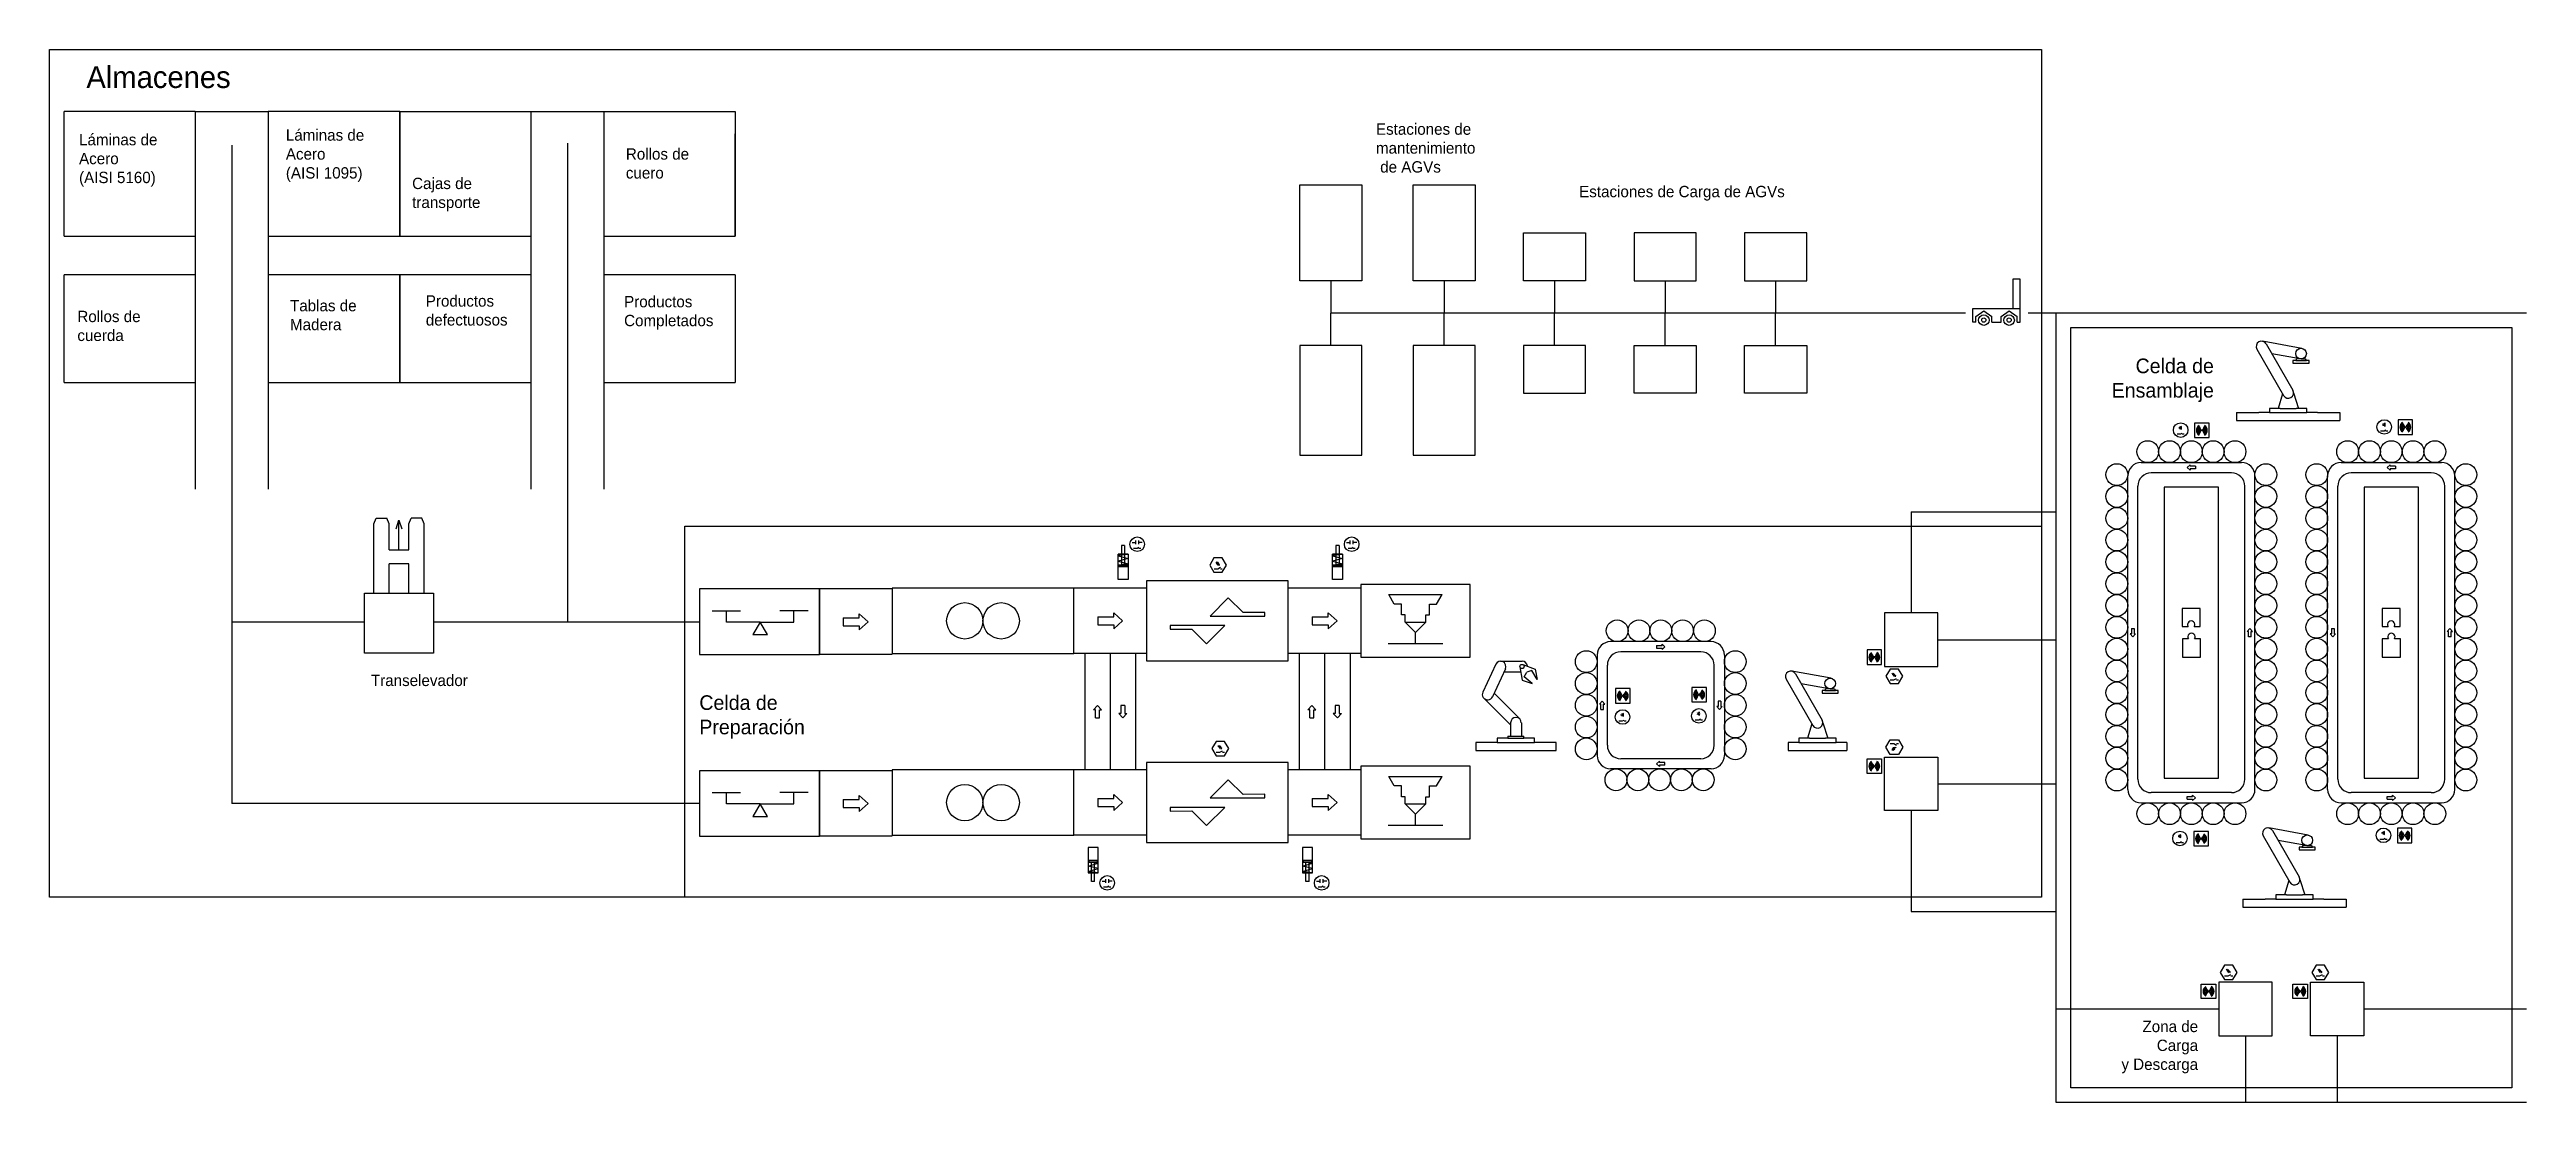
# Model space of a CAD drawing. Header units: millimetres. Extents: x -32488 to 31973, y -6889 to 16186.
# Drawn here: x -32488 to 1586, y 1703 to 16186 of the extents above; entities that cross this region are included whole.
import ezdxf

# ---------------------------------------------------------------- set-up
doc = ezdxf.new("R2010")
doc.units = ezdxf.units.MM
doc.header["$LTSCALE"] = 0.4
for name, color, linetype in [('01 Contornos vistos 0.35', 150, 'Continuous'), ('Almacenaje', 80, 'Continuous'), ('Celdas', 200, 'Continuous'), ('Maquina', 82, 'Continuous'), ('Robots', 80, 'Continuous'), ('Sensores', 211, 'Continuous'), ('Texto2', 7, 'Continuous'), ('TrayectAGV', 140, 'Continuous'), ('TrayTRANS', 20, 'Continuous')]:
    doc.layers.add(name, color=color, linetype=linetype)

msp = doc.modelspace()

# ---------------------------------------------------------------- texts
at = {"layer": 'Celdas'}
for s, insert, char_height, attachment_point in [('Almacenes', (-31981, 15957), 300, 1), ('Celda de Ensamblaje', (-2714, 11338), 201.25, 9), ('Celda de Preparación', (-23549, 7304), 201.25, 1)]:
    msp.add_mtext_dynamic_manual_height_columns(s, width=2170, gutter_width=1006, heights=[0], dxfattribs=dict(at, insert=insert, char_height=char_height, attachment_point=attachment_point))
at = {"layer": 'Texto2'}
for s, insert, char_height, attachment_point in [('Láminas de\\PAcero \\P(AISI 5160)', (-32082, 15025), 155.97, 1), ('Láminas de\\PAcero \\P(AISI 1095)', (-29237, 15088), 155.97, 1), ('Estaciones de \\Pmantenimiento\\P de AGVs', (-14241, 15170), 155.97, 1), ('Rollos de \\Pcuero', (-24560, 14828), 156, 1), ('Cajas de \\Ptransporte', (-27500, 14423), 156, 1), ('Estaciones de Carga de AGVs', (-11446, 14311), 155.97, 1), ('Tablas de\\PMadera', (-29180, 12742), 156, 1), ('Productos\\Pdefectuosos', (-27312, 12806), 155.97, 1), ('Productos\\PCompletados', (-24584, 12797), 155.97, 1), ('Rollos de \\Pcuerda', (-32105, 12593), 156, 1), ('Transelevador', (-28067, 7587), 155.97, 1), ('Zona de\\PCarga\\Py Descarga', (-2931, 2104), 156, 9)]:
    msp.add_mtext(s, dxfattribs=dict(at, insert=insert, char_height=char_height, attachment_point=attachment_point))

# ---------------------------------------------------------------- linework, layer by layer
at = {"layer": '01 Contornos vistos 0.35', "color": 114, "true_color": 0x139b48}
for p, q in [((-5381, 13026), (-5481, 13026)), ((-5481, 13026), (-5481, 12626)), ((-5381, 12626), (-5381, 13026)), ((-6029, 12626), (-5381, 12626)), ((-5768, 12437), (-5642, 12437))]:
    msp.add_line(p, q, dxfattribs=at)
at = {"layer": '01 Contornos vistos 0.35', "color": 85, "true_color": 0x58ba48}
for p, q in [((-5990, 12515), (-5879, 12592)), ((-5879, 12592), (-5768, 12515)), ((-5642, 12515), (-5531, 12592)), ((-5531, 12592), (-5419, 12515))]:
    msp.add_line(p, q, dxfattribs=at)
at = {"layer": '01 Contornos vistos 0.35', "color": 6}
for p, q in [((-3171, 10898), (-3149, 10911)), ((-421, 10941), (-371, 10941)), ((-371, 10941), (-349, 10954)), ((-349, 10941), (-321, 10941)), ((-3221, 10898), (-3171, 10898)), ((-3149, 10898), (-3121, 10898)), ((-17595, 9407), (-17545, 9407)), ((-17575, 9328), (-17525, 9328)), ((-17545, 9382), (-17545, 9432)), ((-17525, 9328), (-17503, 9341)), ((-17505, 9382), (-17505, 9432)), ((-17455, 9407), (-17505, 9407)), ((-17503, 9328), (-17475, 9328)), ((-14645, 9407), (-14595, 9407)), ((-14625, 9328), (-14575, 9328)), ((-14595, 9382), (-14595, 9432)), ((-14575, 9328), (-14553, 9341)), ((-14555, 9382), (-14555, 9432)), ((-14505, 9407), (-14555, 9407)), ((-14553, 9328), (-14525, 9328)), ((-16439, 9122), (-16425, 9117)), ((-16419, 9122), (-16405, 9117)), ((-7137, 7593), (-7123, 7587)), ((-7117, 7593), (-7103, 7587)), ((-10899, 6951), (-10849, 6951)), ((-10849, 6951), (-10828, 6964)), ((-10828, 6951), (-10799, 6951)), ((-9849, 6967), (-9799, 6967)), ((-9799, 6967), (-9777, 6980)), ((-9777, 6967), (-9749, 6967)), ((-16408, 6598), (-16394, 6593)), ((-16388, 6598), (-16374, 6593)), ((-7137, 6563), (-7123, 6568)), ((-7117, 6563), (-7103, 6568)), ((-3231, 5281), (-3181, 5281)), ((-3181, 5281), (-3159, 5294)), ((-3159, 5281), (-3131, 5281)), ((-431, 5324), (-381, 5324)), ((-381, 5324), (-359, 5337)), ((-359, 5324), (-331, 5324)), ((-17958, 4723), (-17958, 4773)), ((-17918, 4723), (-17918, 4773)), ((-15008, 4723), (-15008, 4773)), ((-14968, 4723), (-14968, 4773)), ((-18008, 4748), (-17958, 4748)), ((-17988, 4669), (-17938, 4669)), ((-17938, 4669), (-17916, 4681)), ((-17868, 4748), (-17918, 4748)), ((-17916, 4669), (-17888, 4669)), ((-15058, 4748), (-15008, 4748)), ((-15038, 4669), (-14988, 4669)), ((-14988, 4669), (-14966, 4681)), ((-14918, 4748), (-14968, 4748)), ((-14966, 4669), (-14938, 4669)), ((-2538, 3520), (-2524, 3515)), ((-2518, 3520), (-2504, 3515)), ((-1277, 3520), (-1262, 3515)), ((-1257, 3520), (-1242, 3515))]:
    msp.add_line(p, q, dxfattribs=at)
at = {"layer": '01 Contornos vistos 0.35', "color": 2}
for p, q in [((-16272, 8643), (-16522, 8393)), ((-16272, 8643), (-16070, 8441)), ((-13989, 8559), (-14064, 8689)), ((-14064, 8689), (-13331, 8689)), ((-13889, 8559), (-13989, 8559)), ((-13889, 8409), (-13889, 8559)), ((-13506, 8409), (-13506, 8559)), ((-13506, 8559), (-13406, 8559)), ((-13406, 8559), (-13331, 8689)), ((-16822, 8262), (-17072, 8262)), ((-17072, 8262), (-17072, 8212)), ((-17072, 8212), (-16775, 8215)), ((-16322, 8262), (-16822, 8262)), ((-16572, 8012), (-16775, 8215)), ((-16572, 8012), (-16322, 8262)), ((-16522, 8393), (-16022, 8393)), ((-15772, 8443), (-16070, 8441)), ((-16022, 8393), (-15772, 8393)), ((-15772, 8393), (-15772, 8443)), ((-13839, 8409), (-13889, 8409)), ((-13839, 8309), (-13839, 8409)), ((-13697, 8167), (-13839, 8309)), ((-13839, 8309), (-13556, 8309)), ((-13697, 8167), (-13556, 8309)), ((-13556, 8309), (-13556, 8409)), ((-13556, 8409), (-13506, 8409)), ((-14072, 8017), (-13322, 8017)), ((-13697, 8017), (-13697, 8167)), ((-16272, 6143), (-16522, 5893)), ((-16272, 6143), (-16070, 5941)), ((-13989, 6059), (-14064, 6189)), ((-14064, 6189), (-13331, 6189)), ((-13406, 6059), (-13331, 6189)), ((-16522, 5893), (-16022, 5893)), ((-15772, 5943), (-16070, 5941)), ((-16022, 5893), (-15772, 5893)), ((-15772, 5893), (-15772, 5943)), ((-13889, 6059), (-13989, 6059)), ((-13889, 5909), (-13889, 6059)), ((-13839, 5909), (-13889, 5909)), ((-13839, 5809), (-13839, 5909)), ((-13697, 5667), (-13839, 5809)), ((-13839, 5809), (-13556, 5809)), ((-13697, 5667), (-13556, 5809)), ((-13556, 5809), (-13556, 5909)), ((-13556, 5909), (-13506, 5909)), ((-13506, 5909), (-13506, 6059)), ((-13506, 6059), (-13406, 6059)), ((-16822, 5762), (-17072, 5762)), ((-17072, 5762), (-17072, 5712)), ((-17072, 5712), (-16775, 5715)), ((-16322, 5762), (-16822, 5762)), ((-16572, 5512), (-16775, 5715)), ((-16572, 5512), (-16322, 5762)), ((-14072, 5517), (-13322, 5517)), ((-13697, 5517), (-13697, 5667))]:
    msp.add_line(p, q, dxfattribs=at)
at = {"layer": '01 Contornos vistos 0.35', "color": 212}
for points in [[(-5084, 4528), (-32488, 4528), (-32488, 16186), (-5084, 16186)], [(-4684, 12361), (1386, 12361), (1386, 1903), (-4684, 1903)], [(-5084, 4528), (-23750, 4528), (-23750, 9628), (-5084, 9628)]]:
    msp.add_lwpolyline(points, close=True, dxfattribs=at)
at = {"layer": '01 Contornos vistos 0.35', "color": 6}
for points in [[(-2980, 10849), (-2780, 10849), (-2780, 11049), (-2980, 11049)], [(-180, 10892), (20, 10892), (20, 11092), (-180, 11092)], [(-7286, 7927), (-7486, 7927), (-7486, 7727), (-7286, 7727)], [(-10746, 7396), (-10946, 7396), (-10946, 7196), (-10746, 7196)], [(-9696, 7412), (-9896, 7412), (-9896, 7212), (-9696, 7212)], [(-7286, 6229), (-7486, 6229), (-7486, 6429), (-7286, 6429)], [(-190, 5275), (10, 5275), (10, 5475), (-190, 5475)], [(-2990, 5232), (-2790, 5232), (-2790, 5432), (-2990, 5432)], [(-2687, 3132), (-2887, 3132), (-2887, 3332), (-2687, 3332)], [(-1426, 3132), (-1626, 3132), (-1626, 3332), (-1426, 3332)]]:
    msp.add_lwpolyline(points, close=True, dxfattribs=at)
at = {"layer": '01 Contornos vistos 0.35', "color": 2}
for points in [[(-3399, 10165), (-3399, 6165), (-2649, 6165), (-2649, 10165)], [(-649, 10165), (-649, 6165), (101, 6165), (101, 10165)], [(-17397, 7778), (-15447, 7778), (-15447, 8878), (-17397, 8878)], [(-20897, 7878), (-18397, 7878), (-18397, 8778), (-20897, 8778)], [(-14447, 7828), (-12947, 7828), (-12947, 8828), (-14447, 8828)], [(-20897, 5378), (-18397, 5378), (-18397, 6278), (-20897, 6278)], [(-17397, 5278), (-15447, 5278), (-15447, 6378), (-17397, 6378)], [(-14447, 5328), (-12947, 5328), (-12947, 6328), (-14447, 6328)]]:
    msp.add_lwpolyline(points, close=True, dxfattribs=at)
for points in [[(-2984, 8250), (-2901, 8250), (-2901, 8500), (-3151, 8500), (-3151, 8250), (-3068, 8250)], [(-234, 8250), (-151, 8250), (-151, 8500), (-401, 8500), (-401, 8250), (-318, 8250)], [(-3063, 8080), (-3147, 8080), (-3147, 7830), (-2897, 7830), (-2897, 8080), (-2980, 8080)], [(-314, 8080), (-397, 8080), (-397, 7830), (-147, 7830), (-147, 8080), (-230, 8080)]]:
    msp.add_lwpolyline(points, dxfattribs=at)
at = {"layer": '01 Contornos vistos 0.35', "color": 6}
for centre, radius in [((-3171, 10952), 100), ((-2880, 10949), 5), ((-371, 10995), 100), ((-80, 10992), 5), ((-17525, 9382), 100), ((-14575, 9382), 100), ((-7386, 7827), 5), ((-10846, 7296), 5), ((-9796, 7312), 5), ((-10849, 7005), 100), ((-9799, 7021), 100), ((-7386, 6329), 5), ((-381, 5378), 100), ((-3181, 5335), 100), ((-2890, 5332), 5), ((-90, 5375), 5), ((-17938, 4723), 100), ((-14988, 4723), 100), ((-2787, 3232), 5), ((-1526, 3232), 5)]:
    msp.add_circle(centre, radius, dxfattribs=at)
at = {"layer": '01 Contornos vistos 0.35', "color": 85, "true_color": 0x58ba48}
for centre in [(-3624, 10655), (-3324, 10655), (-3024, 10655), (-2724, 10655), (-2424, 10655), (-874, 10655), (-574, 10655), (-274, 10655), (26, 10655), (326, 10655), (-4049, 10339), (-1999, 10339), (-1299, 10339), (751, 10339), (-4049, 10039), (-4049, 9739), (-1999, 10039), (-1999, 9739), (-1299, 10039), (-1299, 9739), (751, 10039), (751, 9739), (-4049, 9439), (-1999, 9439), (-1299, 9439), (751, 9439), (-4049, 9139), (-1999, 9139), (-1299, 9139), (751, 9139), (-4049, 8839), (-1999, 8839), (-1299, 8839), (751, 8839), (-4049, 8539), (-1999, 8539), (-1299, 8539), (751, 8539), (-10923, 8192), (-10623, 8192), (-10323, 8192), (-10023, 8192), (-9723, 8192), (-4049, 8239), (-1999, 8239), (-1299, 8239), (751, 8239), (-11348, 7767), (-9298, 7767), (-4049, 7939), (-1999, 7939), (-1299, 7939), (751, 7939), (-11348, 7467), (-9298, 7467), (-4049, 7639), (-1999, 7639), (-1299, 7639), (751, 7639), (-11348, 7167), (-9298, 7167), (-4049, 7339), (-4049, 7039), (-1999, 7339), (-1999, 7039), (-1299, 7339), (-1299, 7039), (751, 7339), (751, 7039), (-11348, 6867), (-9298, 6867), (-4049, 6739), (-1999, 6739), (-1299, 6739), (751, 6739), (-11348, 6567), (-9298, 6567), (-4049, 6439), (-1999, 6439), (-1299, 6439), (751, 6439), (-10939, 6142), (-10639, 6142), (-10339, 6142), (-10039, 6142), (-9739, 6142), (-4049, 6139), (-1999, 6139), (-1299, 6139), (751, 6139), (-3624, 5675), (-3324, 5675), (-3024, 5675), (-2724, 5675), (-2424, 5675), (-874, 5675), (-574, 5675), (-274, 5675), (26, 5675), (326, 5675)]:
    msp.add_circle(centre, 150, dxfattribs=at)
at = {"layer": '01 Contornos vistos 0.35', "color": 2}
for centre in [(-19897, 8328), (-19397, 8328), (-19897, 5828), (-19397, 5828)]:
    msp.add_circle(centre, 250, dxfattribs=at)
at = {"layer": '01 Contornos vistos 0.35', "color": 6}
for centre, radius, start, end in [((-3206, 10983), 20.8, 330, 30), ((-3206, 10983), 34.7, 330, 30), ((-3206, 10983), 48.6, 330, 30), ((-2880, 10949), 75, 120, 240), ((-2880, 10949), 65, 120, 240), ((-2880, 10949), 55, 120, 240), ((-2880, 10949), 45, 120, 240), ((-2880, 10949), 35, 120, 240), ((-2880, 10949), 25, 120, 240), ((-2880, 10949), 15, 120, 240), ((-2880, 10949), 15, 300, 60), ((-2880, 10949), 25, 300, 60), ((-2880, 10949), 35, 300, 60), ((-2880, 10949), 45, 300, 60), ((-2880, 10949), 55, 300, 60), ((-2880, 10949), 65, 300, 60), ((-2880, 10949), 75, 300, 60), ((-406, 11026), 20.8, 330, 30), ((-406, 11026), 34.7, 330, 30), ((-406, 11026), 48.6, 330, 30), ((-80, 10992), 75, 120, 240), ((-80, 10992), 65, 120, 240), ((-80, 10992), 55, 120, 240), ((-80, 10992), 45, 120, 240), ((-80, 10992), 35, 120, 240), ((-80, 10992), 25, 120, 240), ((-80, 10992), 15, 120, 240), ((-80, 10992), 15, 300, 60), ((-80, 10992), 25, 300, 60), ((-80, 10992), 35, 300, 60), ((-80, 10992), 45, 300, 60), ((-80, 10992), 55, 300, 60), ((-80, 10992), 65, 300, 60), ((-80, 10992), 75, 300, 60), ((-7386, 7827), 75, 120, 240), ((-7386, 7827), 65, 120, 240), ((-7386, 7827), 55, 120, 240), ((-7386, 7827), 45, 120, 240), ((-7386, 7827), 35, 120, 240), ((-7386, 7827), 25, 120, 240), ((-7386, 7827), 15, 120, 240), ((-7386, 7827), 15, 300, 60), ((-7386, 7827), 25, 300, 60), ((-7386, 7827), 35, 300, 60), ((-7386, 7827), 45, 300, 60), ((-7386, 7827), 55, 300, 60), ((-7386, 7827), 65, 300, 60), ((-7386, 7827), 75, 300, 60), ((-10846, 7296), 75, 120, 240), ((-10846, 7296), 65, 120, 240), ((-10846, 7296), 55, 120, 240), ((-10846, 7296), 45, 120, 240), ((-10846, 7296), 35, 120, 240), ((-10846, 7296), 25, 120, 240), ((-10846, 7296), 15, 120, 240), ((-10846, 7296), 15, 300, 60), ((-10846, 7296), 25, 300, 60), ((-10846, 7296), 35, 300, 60), ((-10846, 7296), 45, 300, 60), ((-10846, 7296), 55, 300, 60), ((-10846, 7296), 65, 300, 60), ((-10846, 7296), 75, 300, 60), ((-9796, 7312), 75, 120, 240), ((-9796, 7312), 65, 120, 240), ((-9796, 7312), 55, 120, 240), ((-9796, 7312), 45, 120, 240), ((-9796, 7312), 35, 120, 240), ((-9796, 7312), 25, 120, 240), ((-9796, 7312), 15, 120, 240), ((-9796, 7312), 15, 300, 60), ((-9796, 7312), 25, 300, 60), ((-9796, 7312), 35, 300, 60), ((-9796, 7312), 45, 300, 60), ((-9796, 7312), 55, 300, 60), ((-9796, 7312), 65, 300, 60), ((-9796, 7312), 75, 300, 60), ((-10885, 7036), 20.8, 330, 30), ((-10885, 7036), 34.7, 330, 30), ((-10885, 7036), 48.6, 330, 30), ((-9835, 7052), 20.8, 330, 30), ((-9835, 7052), 34.7, 330, 30), ((-9835, 7052), 48.6, 330, 30), ((-7386, 6329), 75, 120, 240), ((-7386, 6329), 65, 120, 240), ((-7386, 6329), 55, 120, 240), ((-7386, 6329), 45, 120, 240), ((-7386, 6329), 35, 120, 240), ((-7386, 6329), 25, 120, 240), ((-7386, 6329), 15, 120, 240), ((-7386, 6329), 15, 300, 60), ((-7386, 6329), 25, 300, 60), ((-7386, 6329), 35, 300, 60), ((-7386, 6329), 45, 300, 60), ((-7386, 6329), 55, 300, 60), ((-7386, 6329), 65, 300, 60), ((-7386, 6329), 75, 300, 60), ((-3216, 5366), 20.8, 330, 30), ((-3216, 5366), 34.7, 330, 30), ((-3216, 5366), 48.6, 330, 30), ((-2890, 5332), 75, 120, 240), ((-2890, 5332), 65, 120, 240), ((-2890, 5332), 55, 120, 240), ((-2890, 5332), 45, 120, 240), ((-2890, 5332), 35, 120, 240), ((-2890, 5332), 25, 120, 240), ((-2890, 5332), 15, 120, 240), ((-2890, 5332), 15, 300, 60), ((-2890, 5332), 25, 300, 60), ((-2890, 5332), 35, 300, 60), ((-2890, 5332), 45, 300, 60), ((-2890, 5332), 55, 300, 60), ((-2890, 5332), 65, 300, 60), ((-2890, 5332), 75, 300, 60), ((-416, 5409), 20.8, 330, 30), ((-416, 5409), 34.7, 330, 30), ((-416, 5409), 48.6, 330, 30), ((-90, 5375), 75, 120, 240), ((-90, 5375), 65, 120, 240), ((-90, 5375), 55, 120, 240), ((-90, 5375), 45, 120, 240), ((-90, 5375), 35, 120, 240), ((-90, 5375), 25, 120, 240), ((-90, 5375), 15, 120, 240), ((-90, 5375), 15, 300, 60), ((-90, 5375), 25, 300, 60), ((-90, 5375), 35, 300, 60), ((-90, 5375), 45, 300, 60), ((-90, 5375), 55, 300, 60), ((-90, 5375), 65, 300, 60), ((-90, 5375), 75, 300, 60), ((-2787, 3232), 75, 120, 240), ((-2787, 3232), 65, 120, 240), ((-2787, 3232), 55, 120, 240), ((-2787, 3232), 45, 120, 240), ((-2787, 3232), 35, 120, 240), ((-2787, 3232), 25, 120, 240), ((-2787, 3232), 15, 120, 240), ((-2787, 3232), 15, 300, 60), ((-2787, 3232), 25, 300, 60), ((-2787, 3232), 35, 300, 60), ((-2787, 3232), 45, 300, 60), ((-2787, 3232), 55, 300, 60), ((-2787, 3232), 65, 300, 60), ((-2787, 3232), 75, 300, 60), ((-1526, 3232), 75, 120, 240), ((-1526, 3232), 65, 120, 240), ((-1526, 3232), 55, 120, 240), ((-1526, 3232), 45, 120, 240), ((-1526, 3232), 35, 120, 240), ((-1526, 3232), 25, 120, 240), ((-1526, 3232), 15, 120, 240), ((-1526, 3232), 15, 300, 60), ((-1526, 3232), 25, 300, 60), ((-1526, 3232), 35, 300, 60), ((-1526, 3232), 45, 300, 60), ((-1526, 3232), 55, 300, 60), ((-1526, 3232), 65, 300, 60), ((-1526, 3232), 75, 300, 60)]:
    msp.add_arc(centre, radius, start, end, dxfattribs=at)
at = {"layer": '01 Contornos vistos 0.35', "color": 2}
for centre, start, end in [((-3026, 8277), 326.9236, 213.0764), ((-276, 8277), 326.9236, 213.0764), ((-3022, 8107), 326.907, 213.093), ((-272, 8107), 326.907, 213.093)]:
    msp.add_arc(centre, 50, start, end, dxfattribs=at)
at = {"layer": 'Almacenaje'}
for p, q in [((-30483, 15336), (-32288, 15336)), ((-30483, 15336), (-29479, 15336)), ((-27671, 15336), (-29479, 15336)), ((-32288, 13620), (-30483, 13620)), ((-29479, 13620), (-27671, 13620)), ((-27671, 13620), (-25865, 13620)), ((-24861, 13620), (-23054, 13620)), ((-30483, 13087), (-32288, 13087)), ((-27671, 13087), (-29479, 13087)), ((-25865, 13087), (-27671, 13087)), ((-23054, 13087), (-24861, 13087)), ((-32288, 11606), (-30483, 11606)), ((-29479, 11606), (-27671, 11606)), ((-27671, 11606), (-25865, 11606)), ((-24861, 11606), (-23054, 11606)), ((-23549, 8766), (-23549, 7866)), ((-21897, 8766), (-23549, 8766)), ((-21897, 7866), (-21897, 8766)), ((-7246, 8437), (-7246, 7702)), ((-6511, 8437), (-7246, 8437)), ((-6511, 7702), (-6511, 8437)), ((-23549, 7866), (-21897, 7866)), ((-7246, 7702), (-6511, 7702)), ((-23549, 6266), (-23549, 5366)), ((-21897, 6266), (-23549, 6266)), ((-21897, 5366), (-21897, 6266)), ((-7246, 5719), (-7246, 6454)), ((-7246, 6454), (-6511, 6454)), ((-6511, 6454), (-6511, 5719)), ((-6511, 5719), (-7246, 5719)), ((-23549, 5366), (-21897, 5366)), ((-1912, 3357), (-2647, 3357)), ((-2647, 3357), (-2647, 2622)), ((-1912, 2622), (-1912, 3357)), ((-1386, 2622), (-1386, 3357)), ((-1386, 3357), (-651, 3357)), ((-651, 3357), (-651, 2622)), ((-2647, 2622), (-1912, 2622)), ((-651, 2622), (-1386, 2622))]:
    msp.add_line(p, q, dxfattribs=at)
for points in [[(-32288, 13620), (-32288, 15336)], [(-30483, 15336), (-30483, 10139)], [(-29479, 15336), (-29479, 10139)], [(-27671, 13620), (-27671, 15336), (-25865, 15336), (-25865, 13087)], [(-27671, 15336), (-27671, 13620)], [(-27671, 13620), (-27671, 15336)], [(-25865, 15336), (-24861, 15336), (-24861, 13087)], [(-24861, 15336), (-23054, 15336), (-23054, 13620)], [(-23054, 13620), (-23054, 15025)], [(-32288, 11606), (-32288, 13087)], [(-27671, 13087), (-27671, 11606)], [(-27671, 11606), (-27671, 13087)], [(-25865, 13087), (-25865, 10139)], [(-24861, 13087), (-24861, 10139)], [(-23054, 13087), (-23054, 11606)]]:
    msp.add_lwpolyline(points, dxfattribs=at)
at = {"layer": 'Maquina'}
for p, q in [((-6029, 12437), (-6029, 12626)), ((-5381, 12437), (-5381, 12626)), ((-5990, 12437), (-6029, 12437)), ((-5990, 12437), (-5990, 12515)), ((-5768, 12437), (-5768, 12515)), ((-5642, 12437), (-5642, 12515)), ((-5419, 12437), (-5419, 12515)), ((-5419, 12437), (-5381, 12437)), ((-3899, 6009), (-3899, 10321)), ((-3715, 10505), (-2333, 10505)), ((-2473, 10365), (-3575, 10365)), ((-2149, 6009), (-2149, 10321)), ((-1149, 6009), (-1149, 10321)), ((-965, 10505), (417, 10505)), ((277, 10365), (-825, 10365)), ((601, 6009), (601, 10321)), ((-3759, 6149), (-3759, 10181)), ((-2289, 6149), (-2289, 10181)), ((-1009, 6149), (-1009, 10181)), ((461, 6149), (461, 10181)), ((-28026, 9662), (-27994, 9738)), ((-28026, 8709), (-28026, 9662)), ((-27994, 9738), (-27848, 9738)), ((-27815, 9662), (-27848, 9738)), ((-27815, 9305), (-27815, 9662)), ((-27721, 9593), (-27681, 9715)), ((-27681, 9305), (-27681, 9715)), ((-27681, 9715), (-27641, 9593)), ((-27546, 9662), (-27514, 9738)), ((-27546, 9305), (-27546, 9662)), ((-27368, 9738), (-27514, 9738)), ((-27336, 9662), (-27368, 9738)), ((-27336, 8709), (-27336, 9662)), ((-27815, 9305), (-27546, 9305)), ((-27815, 8709), (-27815, 9113)), ((-27546, 9113), (-27815, 9113)), ((-27546, 8709), (-27546, 9113)), ((-20897, 8766), (-21897, 8766)), ((-21897, 8766), (-21897, 7866)), ((-17397, 8778), (-18397, 8778)), ((-14447, 8778), (-15447, 8778)), ((-20897, 7866), (-21897, 7866)), ((-17397, 7878), (-18397, 7878)), ((-18247, 7878), (-18247, 6278)), ((-17897, 7878), (-17897, 6278)), ((-17547, 7878), (-17547, 6278)), ((-14447, 7878), (-15447, 7878)), ((-15297, 7878), (-15297, 6278)), ((-14947, 7878), (-14947, 6278)), ((-14597, 7878), (-14597, 6278)), ((-11198, 7858), (-11198, 6476)), ((-9632, 8042), (-11014, 8042)), ((-9772, 7902), (-10874, 7902)), ((-9448, 7858), (-9448, 6476)), ((-11058, 6616), (-11058, 7718)), ((-9588, 6616), (-9588, 7718)), ((-20897, 6266), (-21897, 6266)), ((-21897, 6266), (-21897, 5366)), ((-21897, 6266), (-21897, 5366)), ((-17397, 6278), (-18397, 6278)), ((-14447, 6278), (-15447, 6278)), ((-9632, 6292), (-11014, 6292)), ((-9772, 6432), (-10874, 6432)), ((-3715, 5825), (-2333, 5825)), ((-2473, 5965), (-3575, 5965)), ((-965, 5825), (417, 5825)), ((277, 5965), (-825, 5965)), ((-20897, 5366), (-21897, 5366)), ((-17397, 5378), (-18397, 5378)), ((-14447, 5378), (-15447, 5378))]:
    msp.add_line(p, q, dxfattribs=at)
for points in [[(-15290, 14324), (-14436, 14324), (-14436, 13005), (-15290, 13005)], [(-13731, 14324), (-12877, 14324), (-12877, 13005), (-13731, 13005)], [(-12211, 13663), (-11357, 13663), (-11357, 13005), (-12211, 13005)], [(-9836, 13663), (-10690, 13663), (-10690, 13005), (-9836, 13005)], [(-8316, 13663), (-9170, 13663), (-9170, 13005), (-8316, 13005)], [(-15290, 10606), (-14436, 10606), (-14436, 12116), (-15290, 12116)], [(-13731, 10606), (-12877, 10606), (-12877, 12116), (-13731, 12116)], [(-12211, 11459), (-11357, 11459), (-11357, 12116), (-12211, 12116)], [(-9836, 11459), (-10690, 11459), (-10690, 12116), (-9836, 12116)], [(-8316, 11459), (-9170, 11459), (-9170, 12116), (-8316, 12116)], [(-28153, 8709), (-27208, 8709), (-27208, 7883), (-28153, 7883)]]:
    msp.add_lwpolyline(points, close=True, dxfattribs=at)
for centre, radius in [((-5879, 12465), 72.7), ((-5879, 12465), 29.1), ((-5531, 12465), 72.7), ((-5531, 12465), 29.1)]:
    msp.add_circle(centre, radius, dxfattribs=at)
for centre, start, end in [((-3715, 10321), 90, 180), ((-3575, 10181), 90, 180), ((-2473, 10181), 0, 90), ((-2333, 10321), 0, 90), ((-965, 10321), 90, 180), ((-825, 10181), 90, 180), ((277, 10181), 0, 90), ((417, 10321), 0, 90), ((-11014, 7858), 90, 180), ((-10874, 7718), 90, 180), ((-9772, 7718), 0, 90), ((-9632, 7858), 0, 90), ((-11014, 6476), 180, 270), ((-10874, 6616), 180, 270), ((-9772, 6616), 270, 0), ((-9632, 6476), 270, 0), ((-3575, 6149), 180, 270), ((-2473, 6149), 270, 0), ((-825, 6149), 180, 270), ((277, 6149), 270, 0), ((-3715, 6009), 180, 270), ((-2333, 6009), 270, 0), ((-965, 6009), 180, 270), ((417, 6009), 270, 0)]:
    msp.add_arc(centre, 184, start, end, dxfattribs=at)
at = {"layer": 'Robots'}
for p, q in [((-2122, 12064), (-1755, 11428)), ((-1503, 12076), (-2045, 12173)), ((-1994, 12138), (-1627, 11501)), ((-1528, 11932), (-1915, 12001)), ((-1515, 11931), (-1567, 11931)), ((-1515, 11931), (-1464, 11931)), ((-1589, 11909), (-1626, 11909)), ((-1626, 11909), (-1626, 11872)), ((-1626, 11872), (-1405, 11872)), ((-1589, 11909), (-1442, 11909)), ((-1405, 11909), (-1442, 11909)), ((-1405, 11872), (-1405, 11909)), ((-1801, 11251), (-1948, 11251)), ((-1948, 11251), (-1948, 11193)), ((-1768, 11452), (-1830, 11251)), ((-1801, 11251), (-1581, 11251)), ((-1639, 11517), (-1639, 11517)), ((-1639, 11517), (-1639, 11517)), ((-1639, 11517), (-1639, 11517)), ((-1618, 11464), (-1550, 11251)), ((-1434, 11251), (-1581, 11251)), ((-1434, 11193), (-1434, 11251)), ((-2401, 11193), (-2401, 11083)), ((-2401, 11193), (-2095, 11193)), ((-2401, 11083), (-2095, 11082)), ((-1948, 11193), (-2095, 11193)), ((-2095, 11083), (-2095, 11082)), ((-2095, 11082), (-1287, 11082)), ((-1948, 11193), (-1434, 11193)), ((-1287, 11193), (-1434, 11193)), ((-1287, 11193), (-981, 11193)), ((-1287, 11083), (-1287, 11082)), ((-12592, 7731), (-12771, 7347)), ((-12459, 7669), (-12638, 7285)), ((-12526, 7773), (-12232, 7773)), ((-12479, 7627), (-12249, 7627)), ((-12261, 7695), (-12229, 7514)), ((-12229, 7514), (-12091, 7464)), ((-12222, 7728), (-12049, 7665)), ((-12203, 7558), (-12166, 7622)), ((-12091, 7464), (-12203, 7558)), ((-12097, 7647), (-12166, 7622)), ((-12024, 7520), (-12097, 7647)), ((-12049, 7665), (-12024, 7520)), ((-8599, 7526), (-8232, 6890)), ((-7979, 7538), (-8522, 7635)), ((-8471, 7600), (-8104, 6963)), ((-12757, 7264), (-12388, 6896)), ((-12638, 7285), (-12638, 7285)), ((-12616, 7332), (-12263, 6979)), ((-8005, 7394), (-8392, 7463)), ((-8066, 7370), (-8103, 7370)), ((-8103, 7370), (-8103, 7334)), ((-8103, 7334), (-7882, 7334)), ((-8066, 7370), (-7919, 7370)), ((-7992, 7392), (-8044, 7392)), ((-7992, 7392), (-7941, 7392)), ((-7882, 7370), (-7919, 7370)), ((-7882, 7334), (-7882, 7370)), ((-12388, 6926), (-12388, 6743)), ((-12263, 6979), (-12263, 6979)), ((-12263, 6979), (-12263, 6979)), ((-12263, 6979), (-12263, 6979)), ((-12241, 6926), (-12241, 6743)), ((-8245, 6913), (-8306, 6713)), ((-8116, 6979), (-8116, 6979)), ((-8116, 6979), (-8116, 6979)), ((-8116, 6979), (-8116, 6979)), ((-8094, 6926), (-8027, 6713)), ((-12572, 6654), (-12866, 6654)), ((-12866, 6654), (-12866, 6544)), ((-12866, 6544), (-11764, 6544)), ((-12425, 6713), (-12572, 6713)), ((-12572, 6713), (-12572, 6654)), ((-12572, 6654), (-12058, 6654)), ((-12425, 6743), (-12205, 6743)), ((-12425, 6743), (-12425, 6713)), ((-12425, 6713), (-12205, 6713)), ((-12205, 6713), (-12205, 6743)), ((-12058, 6713), (-12205, 6713)), ((-12058, 6654), (-12058, 6713)), ((-11764, 6654), (-12058, 6654)), ((-11764, 6544), (-11764, 6654)), ((-8425, 6654), (-8572, 6654)), ((-8572, 6654), (-8572, 6544)), ((-8572, 6544), (-7764, 6544)), ((-8278, 6713), (-8425, 6713)), ((-8425, 6713), (-8425, 6654)), ((-8425, 6654), (-7911, 6654)), ((-8278, 6713), (-8058, 6713)), ((-7911, 6713), (-8058, 6713)), ((-7911, 6654), (-7911, 6713)), ((-7764, 6654), (-7911, 6654)), ((-7764, 6654), (-7764, 6544)), ((-1417, 5382), (-1960, 5479)), ((-2036, 5370), (-1669, 4733)), ((-1909, 5443), (-1542, 4806)), ((-1443, 5237), (-1830, 5306)), ((-1503, 5214), (-1540, 5214)), ((-1540, 5214), (-1540, 5177)), ((-1540, 5177), (-1320, 5177)), ((-1503, 5214), (-1356, 5214)), ((-1430, 5236), (-1481, 5236)), ((-1430, 5236), (-1379, 5236)), ((-1320, 5214), (-1356, 5214)), ((-1320, 5177), (-1320, 5214)), ((-1554, 4822), (-1554, 4822)), ((-1554, 4822), (-1554, 4822)), ((-1554, 4822), (-1554, 4822)), ((-2316, 4498), (-2316, 4388)), ((-2316, 4498), (-2010, 4498)), ((-1863, 4498), (-2010, 4498)), ((-1716, 4557), (-1863, 4557)), ((-1863, 4557), (-1863, 4498)), ((-1863, 4498), (-1348, 4498)), ((-1683, 4757), (-1744, 4557)), ((-1716, 4557), (-1495, 4557)), ((-1532, 4770), (-1464, 4557)), ((-1348, 4557), (-1495, 4557)), ((-1348, 4498), (-1348, 4557)), ((-1201, 4498), (-1348, 4498)), ((-1201, 4498), (-895, 4498)), ((-2316, 4388), (-2010, 4388)), ((-2010, 4389), (-2010, 4388)), ((-2010, 4388), (-1201, 4388)), ((-1201, 4389), (-1201, 4388))]:
    msp.add_line(p, q, dxfattribs=at)
for points in [[(-1287, 11083), (-981, 11083)], [(-981, 11194), (-981, 11083)], [(-895, 4499), (-895, 4389)], [(-1201, 4389), (-895, 4389)]]:
    msp.add_lwpolyline(points, dxfattribs=at)
for centre, radius in [((-1515, 12004), 73.5), ((-12232, 7700), 29.4), ((-7992, 7466), 73.5), ((-1430, 5309), 73.5)]:
    msp.add_circle(centre, radius, dxfattribs=at)
for centre, radius, start, end in [((-2058, 12101), 73.5, 29.9651, 209.9651), ((-1567, 11909), 22, 90, 180), ((-1464, 11909), 22, 0, 90), ((-1691, 11464), 73.5, 209.9651, 29.9651), ((-12526, 7700), 73.5, 335, 155), ((-12232, 7700), 73.5, 3.5784, 90), ((-8535, 7563), 73.5, 29.9651, 209.9651), ((-12705, 7316), 73.5, 155, 335), ((-8044, 7370), 22, 90, 180), ((-7941, 7370), 22, 0, 90), ((-12315, 6926), 73.5, 0, 180), ((-8168, 6926), 73.5, 209.9651, 29.9651), ((-1972, 5406), 73.5, 29.9651, 209.9651), ((-1481, 5214), 22, 90, 180), ((-1379, 5214), 22, 0, 90), ((-1605, 4770), 73.5, 209.9651, 29.9651)]:
    msp.add_arc(centre, radius, start, end, dxfattribs=at)
at = {"layer": 'Sensores'}
for p, q in [((-17651, 9245), (-17788, 9223)), ((-17788, 9223), (-17651, 9185)), ((-17741, 9365), (-17741, 9096)), ((-17698, 9365), (-17741, 9365)), ((-17698, 9365), (-17698, 9096)), ((-14701, 9245), (-14838, 9223)), ((-14838, 9223), (-14701, 9185)), ((-14791, 9365), (-14791, 9096)), ((-14748, 9365), (-14791, 9365)), ((-14748, 9365), (-14748, 9096)), ((-17651, 9185), (-17788, 9150)), ((-17788, 9150), (-17651, 9112)), ((-17651, 9112), (-17780, 9096)), ((-17659, 9096), (-17780, 9096)), ((-14701, 9185), (-14838, 9150)), ((-14838, 9150), (-14701, 9112)), ((-14701, 9112), (-14830, 9096)), ((-14709, 9096), (-14830, 9096)), ((-23371, 8467), (-22983, 8467)), ((-23177, 8312), (-23177, 8467)), ((-22712, 8312), (-23177, 8312)), ((-22712, 8312), (-22247, 8312)), ((-22053, 8467), (-22441, 8467)), ((-22247, 8312), (-22247, 8467)), ((-23371, 5967), (-22983, 5967)), ((-23177, 5812), (-23177, 5967)), ((-22712, 5812), (-23177, 5812)), ((-22712, 5812), (-22247, 5812)), ((-22053, 5967), (-22441, 5967)), ((-22247, 5812), (-22247, 5967)), ((-18201, 4955), (-18063, 4994)), ((-18063, 4921), (-18201, 4955)), ((-18201, 4882), (-18063, 4921)), ((-18063, 4860), (-18201, 4882)), ((-18071, 5010), (-18193, 5010)), ((-18063, 4994), (-18193, 5010)), ((-18154, 4741), (-18154, 5010)), ((-18111, 4741), (-18111, 5010)), ((-15251, 4955), (-15113, 4994)), ((-15113, 4921), (-15251, 4955)), ((-15251, 4882), (-15113, 4921)), ((-15113, 4860), (-15251, 4882)), ((-15121, 5010), (-15243, 5010)), ((-15113, 4994), (-15243, 5010)), ((-15204, 4741), (-15204, 5010)), ((-15161, 4741), (-15161, 5010)), ((-18111, 4741), (-18154, 4741)), ((-15161, 4741), (-15204, 4741))]:
    msp.add_line(p, q, dxfattribs=at)
at = {"layer": 'Sensores', "color": 6}
for p, q in [((-16469, 9045), (-16418, 9045)), ((-16446, 9138), (-16425, 9117)), ((-16439, 9122), (-16418, 9101)), ((-16426, 9138), (-16405, 9117)), ((-16419, 9122), (-16398, 9101)), ((-16418, 9045), (-16381, 9066)), ((-16381, 9045), (-16355, 9045)), ((-7167, 7515), (-7116, 7515)), ((-7144, 7609), (-7123, 7587)), ((-7137, 7593), (-7116, 7571)), ((-7124, 7609), (-7103, 7587)), ((-7117, 7593), (-7096, 7571)), ((-7116, 7515), (-7079, 7536)), ((-7079, 7515), (-7053, 7515)), ((-16438, 6520), (-16387, 6520)), ((-16415, 6614), (-16394, 6593)), ((-16408, 6598), (-16387, 6576)), ((-16395, 6614), (-16374, 6593)), ((-16388, 6598), (-16367, 6576)), ((-16387, 6520), (-16350, 6541)), ((-16350, 6520), (-16324, 6520)), ((-7167, 6641), (-7116, 6641)), ((-7144, 6547), (-7123, 6568)), ((-7137, 6563), (-7116, 6584)), ((-7124, 6547), (-7103, 6568)), ((-7117, 6563), (-7096, 6584)), ((-7116, 6641), (-7079, 6620)), ((-7079, 6641), (-7053, 6641)), ((-2568, 3443), (-2517, 3443)), ((-2545, 3536), (-2524, 3515)), ((-2538, 3520), (-2517, 3499)), ((-2525, 3536), (-2504, 3515)), ((-2518, 3520), (-2497, 3499)), ((-2517, 3443), (-2480, 3464)), ((-2480, 3443), (-2454, 3443)), ((-1306, 3443), (-1255, 3443)), ((-1284, 3536), (-1262, 3515)), ((-1277, 3520), (-1255, 3499)), ((-1264, 3536), (-1242, 3515)), ((-1257, 3520), (-1235, 3499)), ((-1255, 3443), (-1218, 3464)), ((-1218, 3443), (-1193, 3443))]:
    msp.add_line(p, q, dxfattribs=at)
at = {"layer": 'Sensores'}
for points in [[(-17651, 9245), (-17651, 8897), (-17788, 8897), (-17788, 9245)], [(-17788, 9245), (-17788, 9245), (-17651, 9245), (-17651, 9245)], [(-14701, 9245), (-14701, 8897), (-14838, 8897), (-14838, 9245)], [(-14838, 9245), (-14838, 9245), (-14701, 9245), (-14701, 9245)], [(-17659, 9096), (-17659, 9073), (-17780, 9073), (-17780, 9096)], [(-14709, 9096), (-14709, 9073), (-14830, 9073), (-14830, 9096)], [(-22712, 8312), (-22813, 8138), (-22611, 8138)], [(-22712, 5812), (-22813, 5638), (-22611, 5638)], [(-18063, 4860), (-18063, 5209), (-18201, 5209), (-18201, 4860)], [(-15113, 4860), (-15113, 5209), (-15251, 5209), (-15251, 4860)], [(-18201, 4860), (-18201, 4860), (-18063, 4860), (-18063, 4860)], [(-18071, 5010), (-18071, 5032), (-18193, 5032), (-18193, 5010)], [(-15251, 4860), (-15251, 4860), (-15113, 4860), (-15113, 4860)], [(-15121, 5010), (-15121, 5032), (-15243, 5032), (-15243, 5010)]]:
    msp.add_lwpolyline(points, close=True, dxfattribs=at)
at = {"layer": 'Sensores', "color": 6}
for points in [[(-16470, 8996), (-16355, 8996), (-16297, 9095), (-16355, 9195), (-16470, 9195), (-16527, 9095)], [(-16415, 9104), (-16421, 9098), (-16412, 9095)], [(-16395, 9104), (-16401, 9098), (-16392, 9095)], [(-7168, 7466), (-7053, 7466), (-6995, 7566), (-7053, 7665), (-7168, 7665), (-7225, 7566)], [(-7113, 7575), (-7119, 7568), (-7110, 7566)], [(-7093, 7575), (-7099, 7568), (-7090, 7566)], [(-16439, 6471), (-16324, 6471), (-16266, 6571), (-16324, 6670), (-16439, 6670), (-16497, 6571)], [(-16384, 6580), (-16391, 6573), (-16381, 6571)], [(-16364, 6580), (-16371, 6573), (-16361, 6571)], [(-7168, 6690), (-7053, 6690), (-6995, 6590), (-7053, 6490), (-7168, 6490), (-7225, 6590)], [(-7113, 6581), (-7119, 6588), (-7110, 6590)], [(-7093, 6581), (-7099, 6588), (-7090, 6590)], [(-2569, 3394), (-2454, 3394), (-2396, 3493), (-2454, 3593), (-2569, 3593), (-2626, 3493)], [(-2514, 3503), (-2520, 3496), (-2511, 3493)], [(-2494, 3503), (-2500, 3496), (-2491, 3493)], [(-1307, 3394), (-1192, 3394), (-1134, 3493), (-1192, 3593), (-1307, 3593), (-1365, 3493)], [(-1252, 3503), (-1259, 3496), (-1250, 3493)], [(-1232, 3503), (-1239, 3496), (-1230, 3493)]]:
    msp.add_lwpolyline(points, close=True, dxfattribs=at)
at = {"layer": 'Texto2'}
for p, q in [((-3081, 10436), (-3040, 10473)), ((-3040, 10400), (-3081, 10436)), ((-3040, 10455), (-3040, 10473)), ((-2966, 10455), (-3040, 10455)), ((-2966, 10418), (-3040, 10418)), ((-3040, 10418), (-3040, 10400)), ((-2966, 10455), (-2966, 10418)), ((-331, 10436), (-290, 10473)), ((-290, 10400), (-331, 10436)), ((-290, 10455), (-290, 10473)), ((-217, 10455), (-290, 10455)), ((-217, 10418), (-290, 10418)), ((-290, 10418), (-290, 10400)), ((-217, 10455), (-217, 10418)), ((-21569, 8371), (-21569, 8261)), ((-21569, 8371), (-21349, 8371)), ((-21569, 8261), (-21349, 8261)), ((-21349, 8371), (-21349, 8426)), ((-21226, 8316), (-21349, 8426)), ((-21349, 8206), (-21226, 8316)), ((-21349, 8261), (-21349, 8206)), ((-18069, 8383), (-18069, 8273)), ((-18069, 8383), (-17849, 8383)), ((-18069, 8273), (-17849, 8273)), ((-17849, 8383), (-17849, 8438)), ((-17726, 8328), (-17849, 8438)), ((-17849, 8218), (-17726, 8328)), ((-17849, 8273), (-17849, 8218)), ((-15119, 8383), (-15119, 8273)), ((-15119, 8383), (-14899, 8383)), ((-15119, 8273), (-14899, 8273)), ((-14899, 8383), (-14899, 8438)), ((-14776, 8328), (-14899, 8438)), ((-14899, 8218), (-14776, 8328)), ((-14899, 8273), (-14899, 8218)), ((-3847, 8222), (-3810, 8222)), ((-3847, 8222), (-3847, 8149)), ((-3810, 8222), (-3810, 8149)), ((-2256, 8181), (-2219, 8222)), ((-2237, 8181), (-2256, 8181)), ((-2237, 8108), (-2237, 8181)), ((-2219, 8222), (-2182, 8181)), ((-2201, 8108), (-2201, 8181)), ((-2201, 8181), (-2182, 8181)), ((-1097, 8222), (-1061, 8222)), ((-1097, 8222), (-1097, 8149)), ((-1061, 8222), (-1061, 8149)), ((494, 8181), (531, 8222)), ((512, 8181), (494, 8181)), ((512, 8108), (512, 8181)), ((531, 8222), (567, 8181)), ((549, 8108), (549, 8181)), ((549, 8181), (567, 8181)), ((-10380, 7990), (-10380, 7953)), ((-10380, 7990), (-10306, 7990)), ((-10380, 7953), (-10306, 7953)), ((-10306, 7990), (-10306, 8008)), ((-10265, 7972), (-10306, 8008)), ((-10306, 7935), (-10265, 7972)), ((-10306, 7953), (-10306, 7935)), ((-3847, 8149), (-3865, 8149)), ((-3829, 8108), (-3865, 8149)), ((-3792, 8149), (-3829, 8108)), ((-3810, 8149), (-3792, 8149)), ((-2201, 8108), (-2237, 8108)), ((-1097, 8149), (-1116, 8149)), ((-1079, 8108), (-1116, 8149)), ((-1042, 8149), (-1079, 8108)), ((-1061, 8149), (-1042, 8149)), ((549, 8108), (512, 8108)), ((-18072, 7164), (-18128, 7102)), ((-18017, 7102), (-18072, 7164)), ((-17695, 7164), (-17750, 7164)), ((-17750, 7164), (-17750, 7054)), ((-17695, 7164), (-17695, 7054)), ((-15122, 7164), (-15178, 7102)), ((-15067, 7102), (-15122, 7164)), ((-14745, 7164), (-14800, 7164)), ((-14800, 7164), (-14800, 7054)), ((-14745, 7164), (-14745, 7054)), ((-11129, 7224), (-11166, 7183)), ((-11147, 7183), (-11166, 7183)), ((-11147, 7110), (-11147, 7183)), ((-11092, 7183), (-11129, 7224)), ((-11110, 7110), (-11110, 7183)), ((-11110, 7183), (-11092, 7183)), ((-9498, 7224), (-9535, 7224)), ((-9535, 7224), (-9535, 7151)), ((-9498, 7224), (-9498, 7151)), ((-18100, 7102), (-18128, 7102)), ((-18100, 6992), (-18100, 7102)), ((-18100, 6992), (-18045, 6992)), ((-18045, 6992), (-18045, 7102)), ((-18045, 7102), (-18017, 7102)), ((-17750, 7054), (-17778, 7054)), ((-17778, 7054), (-17722, 6992)), ((-17722, 6992), (-17667, 7054)), ((-17695, 7054), (-17667, 7054)), ((-15150, 7102), (-15178, 7102)), ((-15150, 6992), (-15150, 7102)), ((-15150, 6992), (-15095, 6992)), ((-15095, 6992), (-15095, 7102)), ((-15095, 7102), (-15067, 7102)), ((-14800, 7054), (-14828, 7054)), ((-14828, 7054), (-14772, 6992)), ((-14772, 6992), (-14717, 7054)), ((-14745, 7054), (-14717, 7054)), ((-11147, 7110), (-11110, 7110)), ((-9535, 7151), (-9553, 7151)), ((-9553, 7151), (-9516, 7110)), ((-9516, 7110), (-9480, 7151)), ((-9498, 7151), (-9480, 7151)), ((-10339, 6399), (-10380, 6362)), ((-10380, 6362), (-10339, 6325)), ((-10339, 6380), (-10339, 6399)), ((-10265, 6380), (-10339, 6380)), ((-10265, 6344), (-10339, 6344)), ((-10339, 6344), (-10339, 6325)), ((-10265, 6344), (-10265, 6380)), ((-21569, 5871), (-21569, 5761)), ((-21569, 5871), (-21349, 5871)), ((-21349, 5871), (-21349, 5926)), ((-21226, 5816), (-21349, 5926)), ((-21349, 5706), (-21226, 5816)), ((-18069, 5883), (-18069, 5773)), ((-18069, 5883), (-17849, 5883)), ((-17849, 5883), (-17849, 5938)), ((-17726, 5828), (-17849, 5938)), ((-17849, 5718), (-17726, 5828)), ((-15119, 5883), (-15119, 5773)), ((-15119, 5883), (-14899, 5883)), ((-14899, 5883), (-14899, 5938)), ((-14776, 5828), (-14899, 5938)), ((-14899, 5718), (-14776, 5828)), ((-3081, 5875), (-3081, 5912)), ((-3081, 5912), (-3008, 5912)), ((-3081, 5875), (-3008, 5875)), ((-3008, 5912), (-3008, 5931)), ((-3008, 5931), (-2966, 5894)), ((-2966, 5894), (-3008, 5857)), ((-3008, 5875), (-3008, 5857)), ((-331, 5875), (-331, 5912)), ((-331, 5912), (-258, 5912)), ((-331, 5875), (-258, 5875)), ((-258, 5912), (-258, 5931)), ((-258, 5931), (-217, 5894)), ((-217, 5894), (-258, 5857)), ((-258, 5875), (-258, 5857)), ((-21569, 5761), (-21349, 5761)), ((-21349, 5761), (-21349, 5706)), ((-18069, 5773), (-17849, 5773)), ((-17849, 5773), (-17849, 5718)), ((-15119, 5773), (-14899, 5773)), ((-14899, 5773), (-14899, 5718))]:
    msp.add_line(p, q, dxfattribs=at)
at = {"layer": 'TrayectAGV'}
for p, q in [((-14863, 13005), (-14863, 12561)), ((-13304, 13005), (-13304, 12561)), ((-11784, 13005), (-11784, 12561)), ((-10263, 13005), (-10263, 12561)), ((-8743, 13005), (-8743, 12561)), ((-14863, 12116), (-14863, 12561)), ((-6129, 12561), (-14863, 12561)), ((-13304, 12116), (-13304, 12561)), ((-11784, 12116), (-11784, 12561)), ((-10263, 12116), (-10263, 12561)), ((-8743, 12116), (-8743, 12561)), ((1586, 12561), (-5268, 12561)), ((-4884, 1703), (-4884, 12561)), ((-6879, 9828), (-6879, 8437)), ((-6879, 9828), (-4884, 9828)), ((-6511, 8069), (-4884, 8069)), ((-6511, 6086), (-4884, 6086)), ((-6879, 5719), (-6879, 4328)), ((-6879, 4328), (-4884, 4328)), ((-4884, 2990), (-2647, 2990)), ((-651, 2990), (1586, 2990)), ((-2280, 2622), (-2280, 1703)), ((-1018, 2622), (-1018, 1703)), ((1586, 1703), (-4884, 1703))]:
    msp.add_line(p, q, dxfattribs=at)
at = {"layer": 'TrayTRANS'}
for p, q in [((-29981, 14871), (-29981, 8316)), ((-25363, 14897), (-25363, 8316)), ((-29981, 8316), (-28153, 8316)), ((-29981, 8316), (-29981, 5816)), ((-27208, 8316), (-26367, 8316)), ((-26367, 8316), (-23549, 8316)), ((-25898, 5816), (-29981, 5816)), ((-23549, 5816), (-25898, 5816))]:
    msp.add_line(p, q, dxfattribs=at)

msp.set_redraw_order([(e.dxf.handle, doc.entitydb.next_handle()) for e in msp.query("TEXT MTEXT ATTDEF DIMENSION ARC_DIMENSION")])  # texts and dimensions are drawn at this point

doc.saveas('drawing.dxf')
